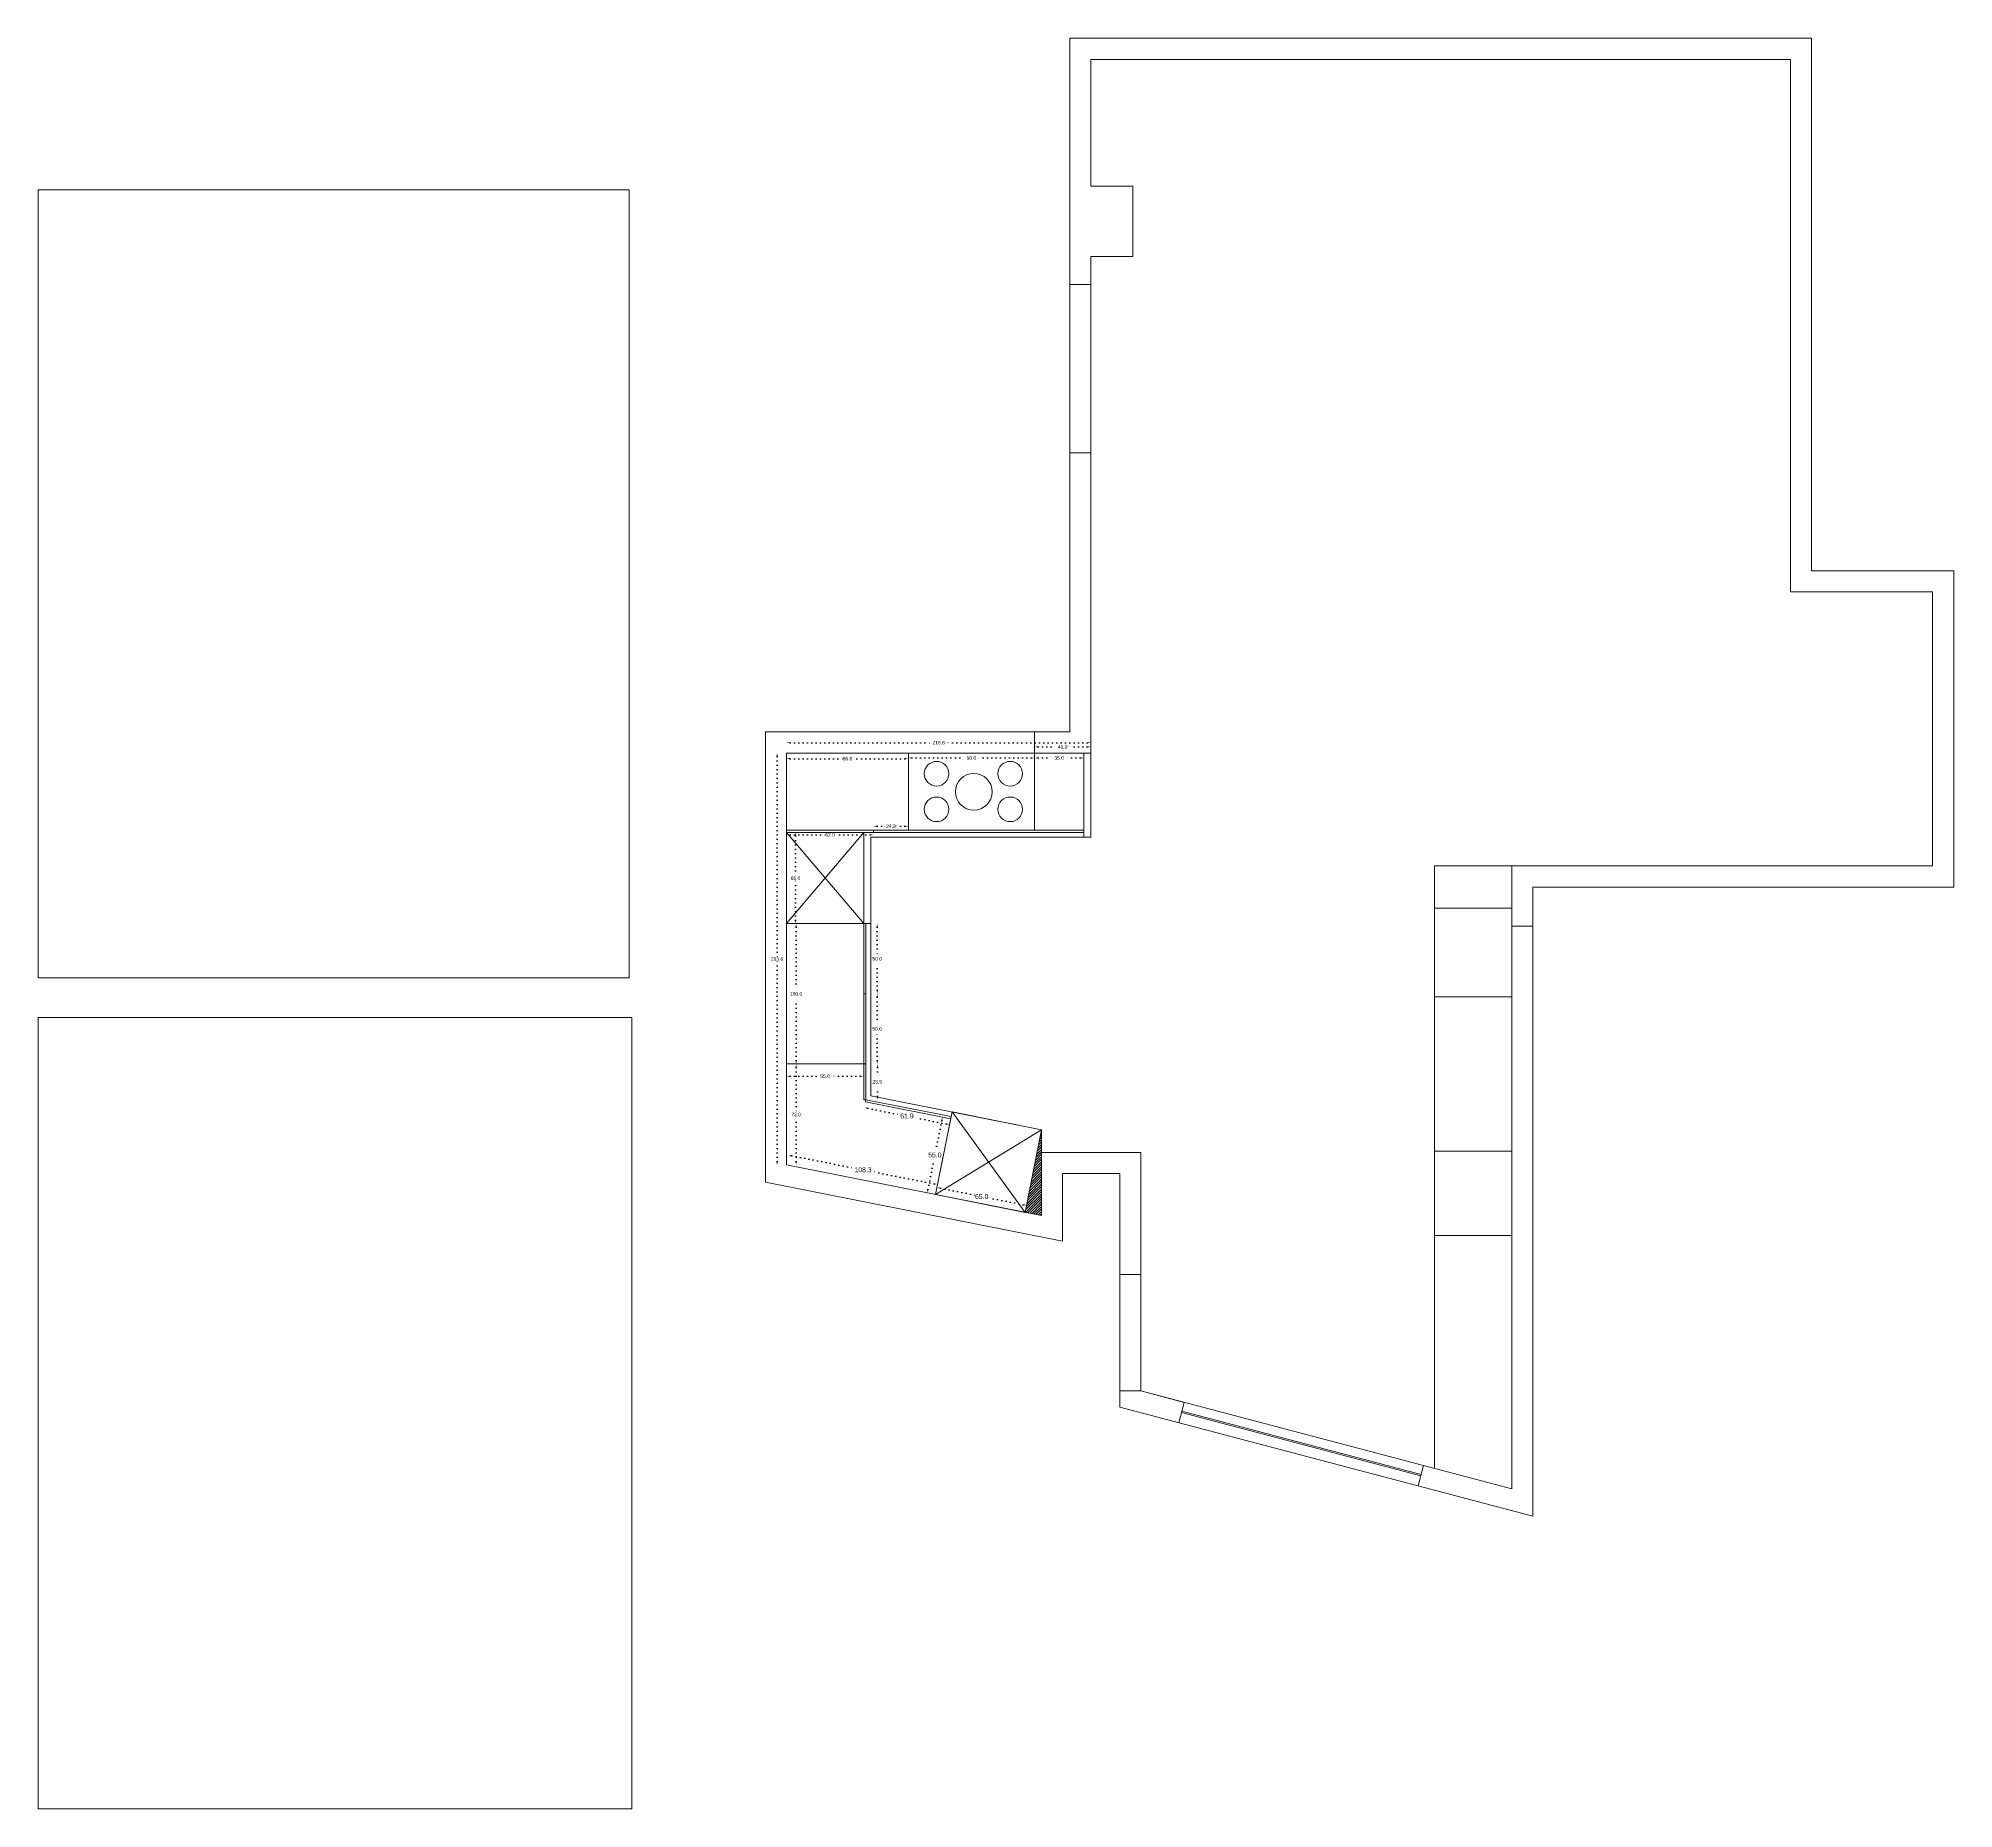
# Model space of a CAD drawing. Header units: inches. Extents: x -1979 to 7680, y -968 to 3127.
# Drawn here: x 42 to 1407, y 8 to 1270 of the extents above; entities that cross this region are included whole.
import ezdxf

# ---------------------------------------------------------------- set-up
doc = ezdxf.new("R2010")
doc.units = ezdxf.units.IN
doc.header["$MEASUREMENT"] = 0
doc.linetypes.add('ACAD_ISO07W100', pattern=[3, 0, -3])
doc.styles.get("Standard").update_dxf_attribs({"font": 'arial.ttf'})
doc.dimstyles.new('Copy of Standard', dxfattribs={"dimtxt": 2.5, "dimasz": 2.5, "dimexe": 0.18, "dimexo": 0.0625, "dimgap": 0.09, "dimtad": 0, "dimtih": 1, "dimtoh": 1, "dimdec": 1, "dimzin": 0, "dimdsep": 46, "dimtxsty": 'Standard', "dimcen": 0.09, "dimse1": 1, "dimse2": 1, "dimadec": 0, "dimazin": 0, "dimtfac": 1, "dimtdec": 1, "dimtix": 1, "dimtofl": 0, "dimtmove": 0, "dimatfit": 3, "dimfxl": 1, "dimtolj": 1, "dimtzin": 0, "dimarcsym": 0})
doc.dimstyles.get("Standard").update_dxf_attribs({"dimtxt": 3.5, "dimasz": 2.5, "dimexe": 0.18, "dimexo": 0.0625, "dimgap": 0.09, "dimtad": 0, "dimtih": 1, "dimtoh": 1, "dimdec": 1, "dimzin": 0, "dimdsep": 46, "dimtxsty": 'Standard', "dimcen": 0.09, "dimse1": 1, "dimse2": 1, "dimadec": 0, "dimazin": 0, "dimtfac": 1, "dimtdec": 1, "dimtix": 1, "dimtofl": 0, "dimtmove": 0, "dimatfit": 3, "dimfxl": 1, "dimtolj": 1, "dimtzin": 0, "dimarcsym": 0})
picture_1 = doc.add_image_def('image2.jpeg', size_in_pixel=(4032, 3024))
picture_2 = doc.add_image_def('image3.jpeg', size_in_pixel=(4032, 3024))

# ---------------------------------------------------------------- blocks, each defined once
blk = doc.blocks.new('*D1')
at = {"color": 0, "linetype": 'ACAD_ISO07W100', "lineweight": -2, "transparency": 16777216}
for p, q in [((577.9, 767.7), (679.5, 767.7)), ((789.7, 767.7), (688.1, 767.7))]:
    blk.add_line(p, q, dxfattribs=at)
at = {"color": 0, "transparency": 16777216}
for points in [[(577.9, 768.1), (577.9, 767.3), (575.4, 767.7)], [(789.7, 768.1), (789.7, 767.3), (792.2, 767.7)]]:
    blk.add_solid(points, dxfattribs=at)
at = {"layer": 'Defpoints', "color": 0, "transparency": 16777216}
for p in [(792.2, 767.7), (575.4, 760.3), (792.2, 760.3)]:
    blk.add_point(p, dxfattribs=at)
at = {"color": 0, "lineweight": 20, "transparency": 16777216, "insert": (683.8, 767.7), "char_height": 2.5, "attachment_point": 5}
blk.add_mtext('\\A1;216.8', dxfattribs=at)
blk = doc.blocks.new('*D2')
at = {"color": 0, "linetype": 'ACAD_ISO07W100', "lineweight": -2, "transparency": 16777216}
for p, q in [((577.9, 702.1), (603.1, 702.1)), ((634.9, 702.1), (609.7, 702.1))]:
    blk.add_line(p, q, dxfattribs=at)
at = {"color": 0, "transparency": 16777216}
for points in [[(577.9, 702.5), (577.9, 701.7), (575.4, 702.1)], [(634.9, 702.5), (634.9, 701.7), (637.4, 702.1)]]:
    blk.add_solid(points, dxfattribs=at)
at = {"layer": 'Defpoints', "color": 0, "transparency": 16777216}
for p in [(575.4, 702.1), (637.4, 703.7), (575.4, 585.3)]:
    blk.add_point(p, dxfattribs=at)
at = {"color": 0, "lineweight": 20, "transparency": 16777216, "insert": (606.4, 702.1), "char_height": 2.5, "attachment_point": 5}
blk.add_mtext('\\A1;62.0', dxfattribs=at)
blk = doc.blocks.new('*D3')
at = {"color": 0, "linetype": 'ACAD_ISO07W100', "lineweight": -2, "transparency": 16777216}
for p, q in [((568.6, 757.8), (568.6, 614.9)), ((568.6, 469.2), (568.6, 612.2))]:
    blk.add_line(p, q, dxfattribs=at)
at = {"color": 0, "transparency": 16777216}
for points in [[(568.2, 757.8), (569.1, 757.8), (568.6, 760.3)], [(568.2, 469.2), (569.1, 469.2), (568.6, 466.7)]]:
    blk.add_solid(points, dxfattribs=at)
at = {"layer": 'Defpoints', "color": 0, "transparency": 16777216}
for p in [(568.6, 760.3), (575.4, 760.3), (575.4, 466.7)]:
    blk.add_point(p, dxfattribs=at)
at = {"color": 0, "lineweight": 20, "transparency": 16777216, "insert": (568.6, 613.5), "char_height": 2.5, "attachment_point": 5}
blk.add_mtext('\\A1;293.6', dxfattribs=at)
blk = doc.blocks.new('*D4')
at = {"color": 0, "linetype": 'ACAD_ISO07W100', "lineweight": -2, "transparency": 16777216}
for p, q in [((664.7, 756.8), (703.9, 756.8)), ((749.7, 756.8), (710.5, 756.8))]:
    blk.add_line(p, q, dxfattribs=at)
at = {"color": 0, "transparency": 16777216}
for points in [[(664.7, 757.2), (664.7, 756.4), (662.2, 756.8)], [(749.7, 757.2), (749.7, 756.4), (752.2, 756.8)]]:
    blk.add_solid(points, dxfattribs=at)
at = {"layer": 'Defpoints', "color": 0, "transparency": 16777216}
for p in [(662.2, 760.3), (662.2, 756.8), (752.2, 760.3)]:
    blk.add_point(p, dxfattribs=at)
at = {"color": 0, "lineweight": 20, "transparency": 16777216, "insert": (707.2, 756.8), "char_height": 2.5, "attachment_point": 5}
blk.add_mtext('\\A1;90.0', dxfattribs=at)
blk = doc.blocks.new('*D5')
at = {"color": 0, "linetype": 'ACAD_ISO07W100', "lineweight": -2, "transparency": 16777216}
for p, q in [((581.8, 701.2), (581.8, 672.6)), ((581.8, 641.2), (581.8, 669.9))]:
    blk.add_line(p, q, dxfattribs=at)
at = {"color": 0, "transparency": 16777216}
for points in [[(581.4, 701.2), (582.2, 701.2), (581.8, 703.7)], [(581.4, 641.2), (582.2, 641.2), (581.8, 638.7)]]:
    blk.add_solid(points, dxfattribs=at)
at = {"layer": 'Defpoints', "color": 0, "transparency": 16777216}
for p in [(575.4, 703.7), (581.8, 703.7), (575.4, 638.7)]:
    blk.add_point(p, dxfattribs=at)
at = {"color": 0, "lineweight": 20, "transparency": 16777216, "insert": (581.8, 671.2), "char_height": 2.5, "attachment_point": 5}
blk.add_mtext('\\A1;65.0', dxfattribs=at)
blk = doc.blocks.new('*D6')
at = {"color": 0, "linetype": 'ACAD_ISO07W100', "lineweight": -2, "transparency": 16777216}
for p, q in [((640, 586.2), (640, 565.1)), ((640, 541.2), (640, 562.4))]:
    blk.add_line(p, q, dxfattribs=at)
at = {"color": 0, "transparency": 16777216}
for points in [[(639.6, 586.2), (640.4, 586.2), (640, 588.7)], [(639.6, 541.2), (640.4, 541.2), (640, 538.7)]]:
    blk.add_solid(points, dxfattribs=at)
at = {"layer": 'Defpoints', "color": 0, "transparency": 16777216}
for p in [(632, 588.7), (640, 588.7), (632, 538.7)]:
    blk.add_point(p, dxfattribs=at)
at = {"color": 0, "lineweight": 20, "transparency": 16777216, "insert": (640, 563.7), "char_height": 2.5, "attachment_point": 5}
blk.add_mtext('\\A1;50.0', dxfattribs=at)
blk = doc.blocks.new('*D7')
at = {"color": 0, "linetype": 'ACAD_ISO07W100', "lineweight": -2, "transparency": 16777216}
for p, q in [((640, 636.2), (640, 615.1)), ((640, 591.2), (640, 612.4))]:
    blk.add_line(p, q, dxfattribs=at)
at = {"color": 0, "transparency": 16777216}
for points in [[(639.6, 636.2), (640.4, 636.2), (640, 638.7)], [(639.6, 591.2), (640.4, 591.2), (640, 588.7)]]:
    blk.add_solid(points, dxfattribs=at)
at = {"layer": 'Defpoints', "color": 0, "transparency": 16777216}
for p in [(635.4, 638.7), (640, 638.7), (632, 588.7)]:
    blk.add_point(p, dxfattribs=at)
at = {"color": 0, "lineweight": 20, "transparency": 16777216, "insert": (640, 613.7), "char_height": 2.5, "attachment_point": 5}
blk.add_mtext('\\A1;50.0', dxfattribs=at)
blk = doc.blocks.new('*D8')
at = {"color": 0, "linetype": 'ACAD_ISO07W100', "lineweight": -2, "transparency": 16777216}
for p, q in [((582.2, 636.2), (582.2, 590.1)), ((582.2, 541.2), (582.2, 587.4))]:
    blk.add_line(p, q, dxfattribs=at)
at = {"color": 0, "transparency": 16777216}
for points in [[(581.8, 636.2), (582.6, 636.2), (582.2, 638.7)], [(581.8, 541.2), (582.6, 541.2), (582.2, 538.7)]]:
    blk.add_solid(points, dxfattribs=at)
at = {"layer": 'Defpoints', "color": 0, "transparency": 16777216}
for p in [(575.4, 638.7), (575.4, 538.7), (582.2, 538.7)]:
    blk.add_point(p, dxfattribs=at)
at = {"color": 0, "lineweight": 20, "transparency": 16777216, "insert": (582.2, 588.7), "char_height": 2.5, "attachment_point": 5}
blk.add_mtext('\\A1;100.0', dxfattribs=at)
blk = doc.blocks.new('*D9')
at = {"color": 0, "linetype": 'ACAD_ISO07W100', "lineweight": -2, "transparency": 16777216}
for p, q in [((640.1, 536.2), (640.1, 527.3)), ((640.1, 515.7), (640.1, 524.6))]:
    blk.add_line(p, q, dxfattribs=at)
at = {"color": 0, "transparency": 16777216}
for points in [[(639.7, 536.2), (640.5, 536.2), (640.1, 538.7)], [(639.7, 515.7), (640.5, 515.7), (640.1, 513.2)]]:
    blk.add_solid(points, dxfattribs=at)
at = {"layer": 'Defpoints', "color": 0, "transparency": 16777216}
for p in [(632, 538.7), (640.1, 538.7), (632, 513.2)]:
    blk.add_point(p, dxfattribs=at)
at = {"color": 0, "lineweight": 20, "transparency": 16777216, "insert": (640.1, 526), "char_height": 2.5, "attachment_point": 5}
blk.add_mtext('\\A1;25.5', dxfattribs=at)
blk = doc.blocks.new('*D10')
at = {"color": 0, "linetype": 'ACAD_ISO07W100', "lineweight": -2, "transparency": 16777216}
for p, q in [((577.9, 530), (599.6, 530)), ((627.9, 530), (606.2, 530))]:
    blk.add_line(p, q, dxfattribs=at)
at = {"color": 0, "transparency": 16777216}
for points in [[(577.9, 530.4), (577.9, 529.6), (575.4, 530)], [(627.9, 530.4), (627.9, 529.6), (630.4, 530)]]:
    blk.add_solid(points, dxfattribs=at)
at = {"layer": 'Defpoints', "color": 0, "transparency": 16777216}
for p in [(575.4, 538.7), (630.4, 538.7), (630.4, 530)]:
    blk.add_point(p, dxfattribs=at)
at = {"color": 0, "lineweight": 20, "transparency": 16777216, "insert": (602.9, 530), "char_height": 2.5, "attachment_point": 5}
blk.add_mtext('\\A1;55.0', dxfattribs=at)
blk = doc.blocks.new('*D11')
at = {"color": 0, "linetype": 'ACAD_ISO07W100', "lineweight": -2, "transparency": 16777216}
for p, q in [((582.2, 536.2), (582.2, 504.1)), ((582.2, 469.2), (582.2, 501.4))]:
    blk.add_line(p, q, dxfattribs=at)
at = {"color": 0, "transparency": 16777216}
for points in [[(581.8, 536.2), (582.6, 536.2), (582.2, 538.7)], [(581.8, 469.2), (582.6, 469.2), (582.2, 466.7)]]:
    blk.add_solid(points, dxfattribs=at)
at = {"layer": 'Defpoints', "color": 0, "transparency": 16777216}
for p in [(575.4, 538.7), (575.4, 466.7), (582.2, 466.7)]:
    blk.add_point(p, dxfattribs=at)
at = {"color": 0, "lineweight": 20, "transparency": 16777216, "insert": (582.2, 502.7), "char_height": 2.5, "attachment_point": 5}
blk.add_mtext('\\A1;72.0', dxfattribs=at)
blk = doc.blocks.new('*D12')
at = {"color": 0, "linetype": 'ACAD_ISO07W100', "lineweight": -2, "transparency": 16777216}
for p, q in [((579.2, 473.3), (624.1, 464.4)), ((680.6, 453.3), (635.8, 462.1))]:
    blk.add_line(p, q, dxfattribs=at)
at = {"color": 0, "transparency": 16777216}
for points in [[(579.3, 473.7), (579.2, 472.9), (576.8, 473.8)], [(680.7, 453.7), (680.5, 452.9), (683.1, 452.8)]]:
    blk.add_solid(points, dxfattribs=at)
at = {"layer": 'Defpoints', "color": 0, "transparency": 16777216}
for p in [(575.4, 466.7), (683.1, 452.8), (681.7, 445.8)]:
    blk.add_point(p, dxfattribs=at)
at = {"color": 0, "lineweight": 20, "transparency": 16777216, "insert": (629.9, 463.3), "char_height": 3.5, "attachment_point": 5}
blk.add_mtext('\\A1;108.3', dxfattribs=at)
blk = doc.blocks.new('*D13')
at = {"color": 0, "linetype": 'ACAD_ISO07W100', "lineweight": -2, "transparency": 16777216}
for p, q in [((754.7, 764.7), (768.8, 764.7)), ((789.7, 764.7), (775.6, 764.7))]:
    blk.add_line(p, q, dxfattribs=at)
at = {"color": 0, "transparency": 16777216}
for points in [[(754.7, 765.2), (754.7, 764.3), (752.2, 764.7)], [(789.7, 765.2), (789.7, 764.3), (792.2, 764.7)]]:
    blk.add_solid(points, dxfattribs=at)
at = {"layer": 'Defpoints', "color": 0, "transparency": 16777216}
for p in [(792.2, 764.7), (752.2, 760.3), (792.2, 760.3)]:
    blk.add_point(p, dxfattribs=at)
at = {"color": 0, "lineweight": 20, "transparency": 16777216, "insert": (772.2, 764.7), "char_height": 2.5, "attachment_point": 5}
blk.add_mtext('\\A1;40.0', dxfattribs=at)
blk = doc.blocks.new('*D14')
at = {"color": 0, "linetype": 'ACAD_ISO07W100', "lineweight": -2, "transparency": 16777216}
for p, q in [((754.7, 756.8), (766.4, 756.8)), ((784.7, 756.8), (773, 756.8))]:
    blk.add_line(p, q, dxfattribs=at)
at = {"color": 0, "transparency": 16777216}
for points in [[(754.7, 757.2), (754.7, 756.4), (752.2, 756.8)], [(784.7, 757.2), (784.7, 756.4), (787.2, 756.8)]]:
    blk.add_solid(points, dxfattribs=at)
at = {"layer": 'Defpoints', "color": 0, "transparency": 16777216}
for p in [(787.2, 756.8), (752.2, 705.3), (787.2, 700.3)]:
    blk.add_point(p, dxfattribs=at)
at = {"color": 0, "lineweight": 20, "transparency": 16777216, "insert": (769.7, 756.8), "char_height": 2.5, "attachment_point": 5}
blk.add_mtext('\\A1;35.0', dxfattribs=at)
blk = doc.blocks.new('*D15')
at = {"color": 0, "linetype": 'ACAD_ISO07W100', "lineweight": -2, "transparency": 16777216}
for p, q in [((639.9, 708.2), (646.4, 708.2)), ((659.7, 708.2), (653.2, 708.2))]:
    blk.add_line(p, q, dxfattribs=at)
at = {"color": 0, "transparency": 16777216}
for points in [[(639.9, 708.6), (639.9, 707.8), (637.4, 708.2)], [(659.7, 708.6), (659.7, 707.8), (662.2, 708.2)]]:
    blk.add_solid(points, dxfattribs=at)
at = {"layer": 'Defpoints', "color": 0, "transparency": 16777216}
for p in [(637.4, 705.3), (662.2, 708.2), (662.2, 705.3)]:
    blk.add_point(p, dxfattribs=at)
at = {"color": 0, "lineweight": 20, "transparency": 16777216, "insert": (649.8, 708.2), "char_height": 2.5, "attachment_point": 5}
blk.add_mtext('\\A1;24.8', dxfattribs=at)
blk = doc.blocks.new('*D16')
at = {"color": 0, "linetype": 'ACAD_ISO07W100', "lineweight": -2, "transparency": 16777216}
for p, q in [((577.9, 756.3), (615.5, 756.3)), ((659.7, 756.3), (622.1, 756.3))]:
    blk.add_line(p, q, dxfattribs=at)
at = {"color": 0, "transparency": 16777216}
for points in [[(577.9, 756.8), (577.9, 755.9), (575.4, 756.3)], [(659.7, 756.8), (659.7, 755.9), (662.2, 756.3)]]:
    blk.add_solid(points, dxfattribs=at)
at = {"layer": 'Defpoints', "color": 0, "transparency": 16777216}
for p in [(575.4, 760.3), (662.2, 760.3), (662.2, 756.3)]:
    blk.add_point(p, dxfattribs=at)
at = {"color": 0, "lineweight": 20, "transparency": 16777216, "insert": (618.8, 756.3), "char_height": 2.5, "attachment_point": 5}
blk.add_mtext('\\A1;86.8', dxfattribs=at)
blk = doc.blocks.new('*D44')
at = {"color": 0, "linetype": 'ACAD_ISO07W100', "lineweight": -2, "transparency": 16777216}
for p, q in [((685.1, 450.1), (709.9, 445.2)), ((744, 438.4), (719.2, 443.3))]:
    blk.add_line(p, q, dxfattribs=at)
at = {"color": 0, "transparency": 16777216}
for points in [[(685.2, 450.5), (685, 449.7), (682.6, 450.6)], [(744.1, 438.8), (743.9, 438), (746.4, 437.9)]]:
    blk.add_solid(points, dxfattribs=at)
at = {"layer": 'Defpoints', "color": 0, "transparency": 16777216}
for p in [(682.6, 450.6), (681.6, 445.6), (745.4, 432.9)]:
    blk.add_point(p, dxfattribs=at)
at = {"color": 0, "lineweight": 20, "transparency": 16777216, "insert": (714.5, 444.2), "char_height": 3.5, "attachment_point": 5}
blk.add_mtext('\\A1;65.0', dxfattribs=at)
blk = doc.blocks.new('*D45')
at = {"color": 0, "linetype": 'ACAD_ISO07W100', "lineweight": -2, "transparency": 16777216}
for p, q in [((686, 498.3), (681.5, 475.6)), ((676.2, 449.3), (680.7, 471.9))]:
    blk.add_line(p, q, dxfattribs=at)
at = {"color": 0, "transparency": 16777216}
for points in [[(685.5, 498.4), (686.4, 498.2), (686.4, 500.7)], [(675.8, 449.3), (676.6, 449.2), (675.7, 446.8)]]:
    blk.add_solid(points, dxfattribs=at)
at = {"layer": 'Defpoints', "color": 0, "transparency": 16777216}
for p in [(692.4, 499.6), (675.7, 446.8), (681.6, 445.6)]:
    blk.add_point(p, dxfattribs=at)
at = {"color": 0, "lineweight": 20, "transparency": 16777216, "insert": (681.1, 473.8), "char_height": 3.5, "attachment_point": 5}
blk.add_mtext('\\A1;55.0', dxfattribs=at)
blk = doc.blocks.new('*D46')
at = {"color": 0, "linetype": 'ACAD_ISO07W100', "lineweight": -2, "transparency": 16777216}
for p, q in [((633.3, 507.1), (656.6, 502.5)), ((689.1, 496), (665.9, 500.6))]:
    blk.add_line(p, q, dxfattribs=at)
at = {"color": 0, "transparency": 16777216}
for points in [[(633.4, 507.5), (633.3, 506.7), (630.9, 507.6)], [(689.2, 496.4), (689, 495.6), (691.6, 495.5)]]:
    blk.add_solid(points, dxfattribs=at)
at = {"layer": 'Defpoints', "color": 0, "transparency": 16777216}
for p in [(632, 513.2), (691.6, 495.5), (692.7, 501.1)]:
    blk.add_point(p, dxfattribs=at)
at = {"color": 0, "lineweight": 20, "transparency": 16777216, "insert": (661.2, 501.6), "char_height": 3.5, "attachment_point": 5}
blk.add_mtext('\\A1;61.9', dxfattribs=at)

msp = doc.modelspace()

# ---------------------------------------------------------------- hatches: boundary and pattern name
at = {"lineweight": 20}
h = msp.add_hatch(dxfattribs=at)
h.set_pattern_fill('ANSI31', color=256, scale=10)
h.paths.add_polyline_path([(757.14, 491.79), (745.44, 432.94), (757.14, 430.61)])

# ---------------------------------------------------------------- linework, layer by layer
for p, q in [((777.2, 1269.77), (777.2, 1094.35)), ((777.2, 1164.35), (777.2, 1269.77)), ((777.2, 1269.77), (1305.99, 1269.77)), ((1305.99, 1269.77), (1305.99, 890.2)), ((792.2, 1164.35), (792.2, 1254.77)), ((792.2, 1254.77), (1290.99, 1254.77)), ((1290.99, 1254.77), (1290.99, 875.2)), ((822.2, 1164.35), (792.2, 1164.35)), ((822.2, 1114.35), (822.2, 1164.35)), ((792.2, 1094.35), (792.2, 1114.35)), ((792.2, 1114.35), (822.2, 1114.35)), ((792.2, 1094.35), (777.2, 1094.35)), ((777.2, 1094.35), (777.2, 974.35)), ((792.2, 974.35), (792.2, 1094.35)), ((777.2, 775.35), (777.2, 974.35)), ((777.2, 974.35), (792.2, 974.35)), ((792.2, 760.35), (792.2, 974.35)), ((1407.28, 890.2), (1305.99, 890.2)), ((1407.28, 664.81), (1407.28, 890.2)), ((1392.28, 875.2), (1290.99, 875.2)), ((1392.28, 679.81), (1392.28, 875.2)), ((560.4, 454.44), (560.4, 775.35)), ((560.4, 775.35), (777.2, 775.35)), ((752.2, 760.35), (752.2, 775.35)), ((575.4, 466.75), (575.4, 760.35)), ((792.2, 760.35), (575.4, 760.35)), ((662.2, 705.35), (662.2, 760.35)), ((752.2, 760.35), (752.2, 705.35)), ((792.2, 760.35), (752.2, 760.35)), ((575.4, 705.35), (575.4, 585.35)), ((630.4, 705.35), (575.4, 705.35)), ((575.4, 705.35), (575.4, 640.35)), ((630.4, 638.75), (575.4, 703.75)), ((630.4, 703.75), (575.4, 638.75)), ((630.4, 703.75), (575.4, 703.75)), ((630.4, 705.35), (635.4, 705.35)), ((630.4, 513.2), (630.4, 703.75)), ((637.4, 703.75), (630.4, 703.75)), ((635.4, 705.35), (756.3, 705.35)), ((635.4, 705.35), (637.4, 705.35)), ((787.2, 703.75), (635.4, 703.75)), ((637.4, 705.35), (637.4, 703.75)), ((752.2, 705.35), (662.2, 705.35)), ((787.2, 705.35), (756.3, 705.35)), ((1037.28, 679.81), (1037.28, 250.33)), ((1092.28, 679.81), (1037.28, 679.81)), ((1037.28, 679.81), (1037.28, 649.81)), ((1092.28, 679.81), (1092.28, 235.81)), ((1092.28, 679.81), (1392.28, 679.81)), ((1092.28, 679.81), (1092.28, 636.81)), ((1107.28, 664.81), (1107.28, 216.34)), ((1107.28, 664.81), (1407.28, 664.81)), ((1037.28, 649.81), (1092.28, 649.81)), ((1037.28, 649.81), (1092.28, 649.81)), ((1037.28, 649.81), (1037.28, 624.81)), ((1037.28, 649.81), (1092.28, 649.81)), ((1037.28, 649.81), (1092.28, 649.81)), ((635.4, 638.75), (575.4, 638.75)), ((632, 538.75), (632, 638.75)), ((1037.28, 636.81), (1037.28, 526.81)), ((1037.28, 636.81), (1037.28, 591.81)), ((1092.28, 636.81), (1107.28, 636.81)), ((632, 588.75), (630.4, 588.75)), ((1092.28, 591.81), (1092.28, 501.81)), ((1092.28, 586.51), (1037.28, 586.51)), ((632, 538.75), (575.4, 538.75)), ((632, 513.2), (632, 538.75)), ((632, 513.2), (630.4, 513.2)), ((632, 513.2), (631.69, 511.63)), ((692.37, 499.57), (631.69, 511.63)), ((692.68, 501.14), (632, 513.2)), ((635.4, 515.99), (757.14, 491.79)), ((692.68, 501.14), (681.64, 445.62)), ((692.37, 499.57), (692.68, 501.14)), ((757.14, 430.61), (757.14, 491.79)), ((1037.28, 501.81), (1037.28, 501.81)), ((1037.28, 501.81), (1037.28, 456.81)), ((575.4, 466.75), (575.4, 483.75)), ((757.14, 430.61), (575.4, 466.75)), ((827.94, 475.61), (757.14, 475.61)), ((827.94, 305.61), (827.94, 475.61)), ((1037.28, 476.51), (1092.28, 476.51)), ((1037.28, 476.51), (1037.28, 416.51)), ((772.14, 412.33), (560.4, 454.44)), ((812.94, 460.61), (772.14, 460.61)), ((772.14, 460.61), (772.14, 412.33)), ((812.94, 294.06), (812.94, 460.61)), ((1092.28, 456.81), (1092.28, 393.51)), ((675.87, 446.77), (739.62, 434.1)), ((1037.28, 416.51), (1092.28, 416.51)), ((812.94, 305.61), (812.94, 388.61)), ((812.94, 388.61), (827.94, 388.61)), ((1037.28, 393.51), (1037.28, 283.51)), ((827.94, 305.61), (812.94, 305.61)), ((1092.28, 235.81), (827.94, 305.61)), ((827.94, 305.61), (858.88, 297.44)), ((1092.28, 235.81), (1092.28, 305.81)), ((1107.28, 216.34), (812.94, 294.06)), ((858.88, 297.44), (855.05, 282.94)), ((1027.52, 245.15), (856.96, 290.19)), ((1027.77, 246.12), (857.22, 291.16)), ((1029.43, 252.41), (1025.6, 237.9)), ((1092.28, 235.81), (1029.43, 252.41))]:
    msp.add_line(p, q, dxfattribs=at)
at = {"color": 30, "lineweight": 20, "true_color": 0xf8991e}
for p, q in [((787.2, 700.35), (787.2, 760.35)), ((792.2, 700.35), (792.2, 760.35)), ((792.2, 700.35), (635.4, 700.35)), ((635.4, 700.35), (635.4, 515.99))]:
    msp.add_line(p, q, dxfattribs=at)
at = {"color": 30, "lineweight": 20, "true_color": 0xf26722}
for p, q in [((681.64, 445.62), (757.14, 491.79)), ((745.44, 432.94), (693.35, 504.47))]:
    msp.add_line(p, q, dxfattribs=at)
msp.add_lwpolyline([(681.64, 445.62), (693.35, 504.47), (757.14, 491.79), (745.44, 432.94)], close=True, dxfattribs=at)
at = {"lineweight": 20}
for centre, radius in [((682.32, 745.6), 8.78), ((734.8, 745.6), 8.78), ((708.83, 732.71), 13.08), ((682.32, 720.21), 8.78), ((734.8, 720.21), 8.78)]:
    msp.add_circle(centre, radius, dxfattribs=at)

# ---------------------------------------------------------------- dimensions: what is measured, and where the dimension line sits
for base, p1, p2, picture, middle in [((792.2, 767.69), (575.4, 760.35), (792.2, 760.35), '*D1', (683.8, 767.69)), ((792.2, 764.73), (752.2, 760.35), (792.2, 760.35), '*D13', (772.2, 764.73)), ((662.2, 756.35), (575.4, 760.35), (662.2, 760.35), '*D16', (618.8, 756.35)), ((662.2, 756.77), (752.2, 760.35), (662.2, 760.35), '*D4', (707.2, 756.77)), ((787.2, 756.77), (752.2, 705.35), (787.2, 700.35), '*D14', (769.7, 756.77)), ((662.2, 708.22), (637.4, 705.35), (662.2, 705.35), '*D15', (649.8, 708.22)), ((630.4, 530), (575.4, 538.75), (630.4, 538.75), '*D10', (602.9, 530))]:
    dim = msp.add_linear_dim(base=base, p1=p1, p2=p2, dimstyle='Copy of Standard', dxfattribs=at)
    dim.commit()
    dim.dimension.update_dxf_attribs({"geometry": picture, "text_midpoint": middle})
for base, p1, p2, angle, picture, middle in [((568.63, 760.35), (575.4, 466.75), (575.4, 760.35), 270, '*D3', (568.63, 613.55)), ((581.83, 703.75), (575.4, 638.75), (575.4, 703.75), 90, '*D5', (581.83, 671.25)), ((582.21, 538.75), (575.4, 638.75), (575.4, 538.75), 90, '*D8', (582.21, 588.75)), ((639.99, 638.75), (632, 588.75), (635.4, 638.75), 270, '*D7', (639.99, 613.75)), ((639.99, 588.75), (632, 538.75), (632, 588.75), 270, '*D6', (639.99, 563.75)), ((582.21, 466.75), (575.4, 538.75), (575.4, 466.75), 90, '*D11', (582.21, 502.75)), ((640.0753, 538.7482), (631.9974, 513.202), (631.9974, 538.7482), 270, '*D9', (640.0753, 525.9751))]:
    dim = msp.add_linear_dim(base=base, p1=p1, p2=p2, angle=angle, dimstyle='Copy of Standard', dxfattribs=at)
    dim.commit()
    dim.dimension.update_dxf_attribs({"geometry": picture, "text_midpoint": middle})
dim = msp.add_linear_dim(base=(575.4, 702.08), p1=(637.4, 703.75), p2=(575.4, 585.35), dimstyle='Copy of Standard', dxfattribs=at)
dim.commit()
dim.dimension.update_dxf_attribs({"geometry": '*D2', "text_midpoint": (606.4, 702.08), "dimtype": 160})
for p1, p2, distance, picture, middle in [((632, 513.2), (692.68, 501.14), -5.72, '*D46', (661.22, 501.55)), ((692.37, 499.57), (681.64, 445.62), -6.04, '*D45', (681.08, 473.77)), ((575.4, 466.75), (681.67, 445.78), 7.15, '*D12', (629.92, 463.27)), ((745.44, 432.94), (681.64, 445.62), -5.05, '*D44', (714.53, 444.24))]:
    dim = msp.add_aligned_dim(p1=p1, p2=p2, distance=distance, dimstyle='Standard', dxfattribs=at)
    dim.commit()
    dim.dimension.update_dxf_attribs({"geometry": picture, "text_midpoint": middle})

# ---------------------------------------------------------------- pictures from other files: only their frames are drawn
image = msp.add_image(picture_2, insert=(42.08, 1161.68), size_in_units=(561.57, 421.18), rotation=-90, dxfattribs=at)
image.dxf.flags = 7
image = msp.add_image(picture_1, insert=(42.08, 571.93), size_in_units=(564.06, 423.04), rotation=-90, dxfattribs=at)
image.dxf.flags = 7

doc.saveas('drawing.dxf')
